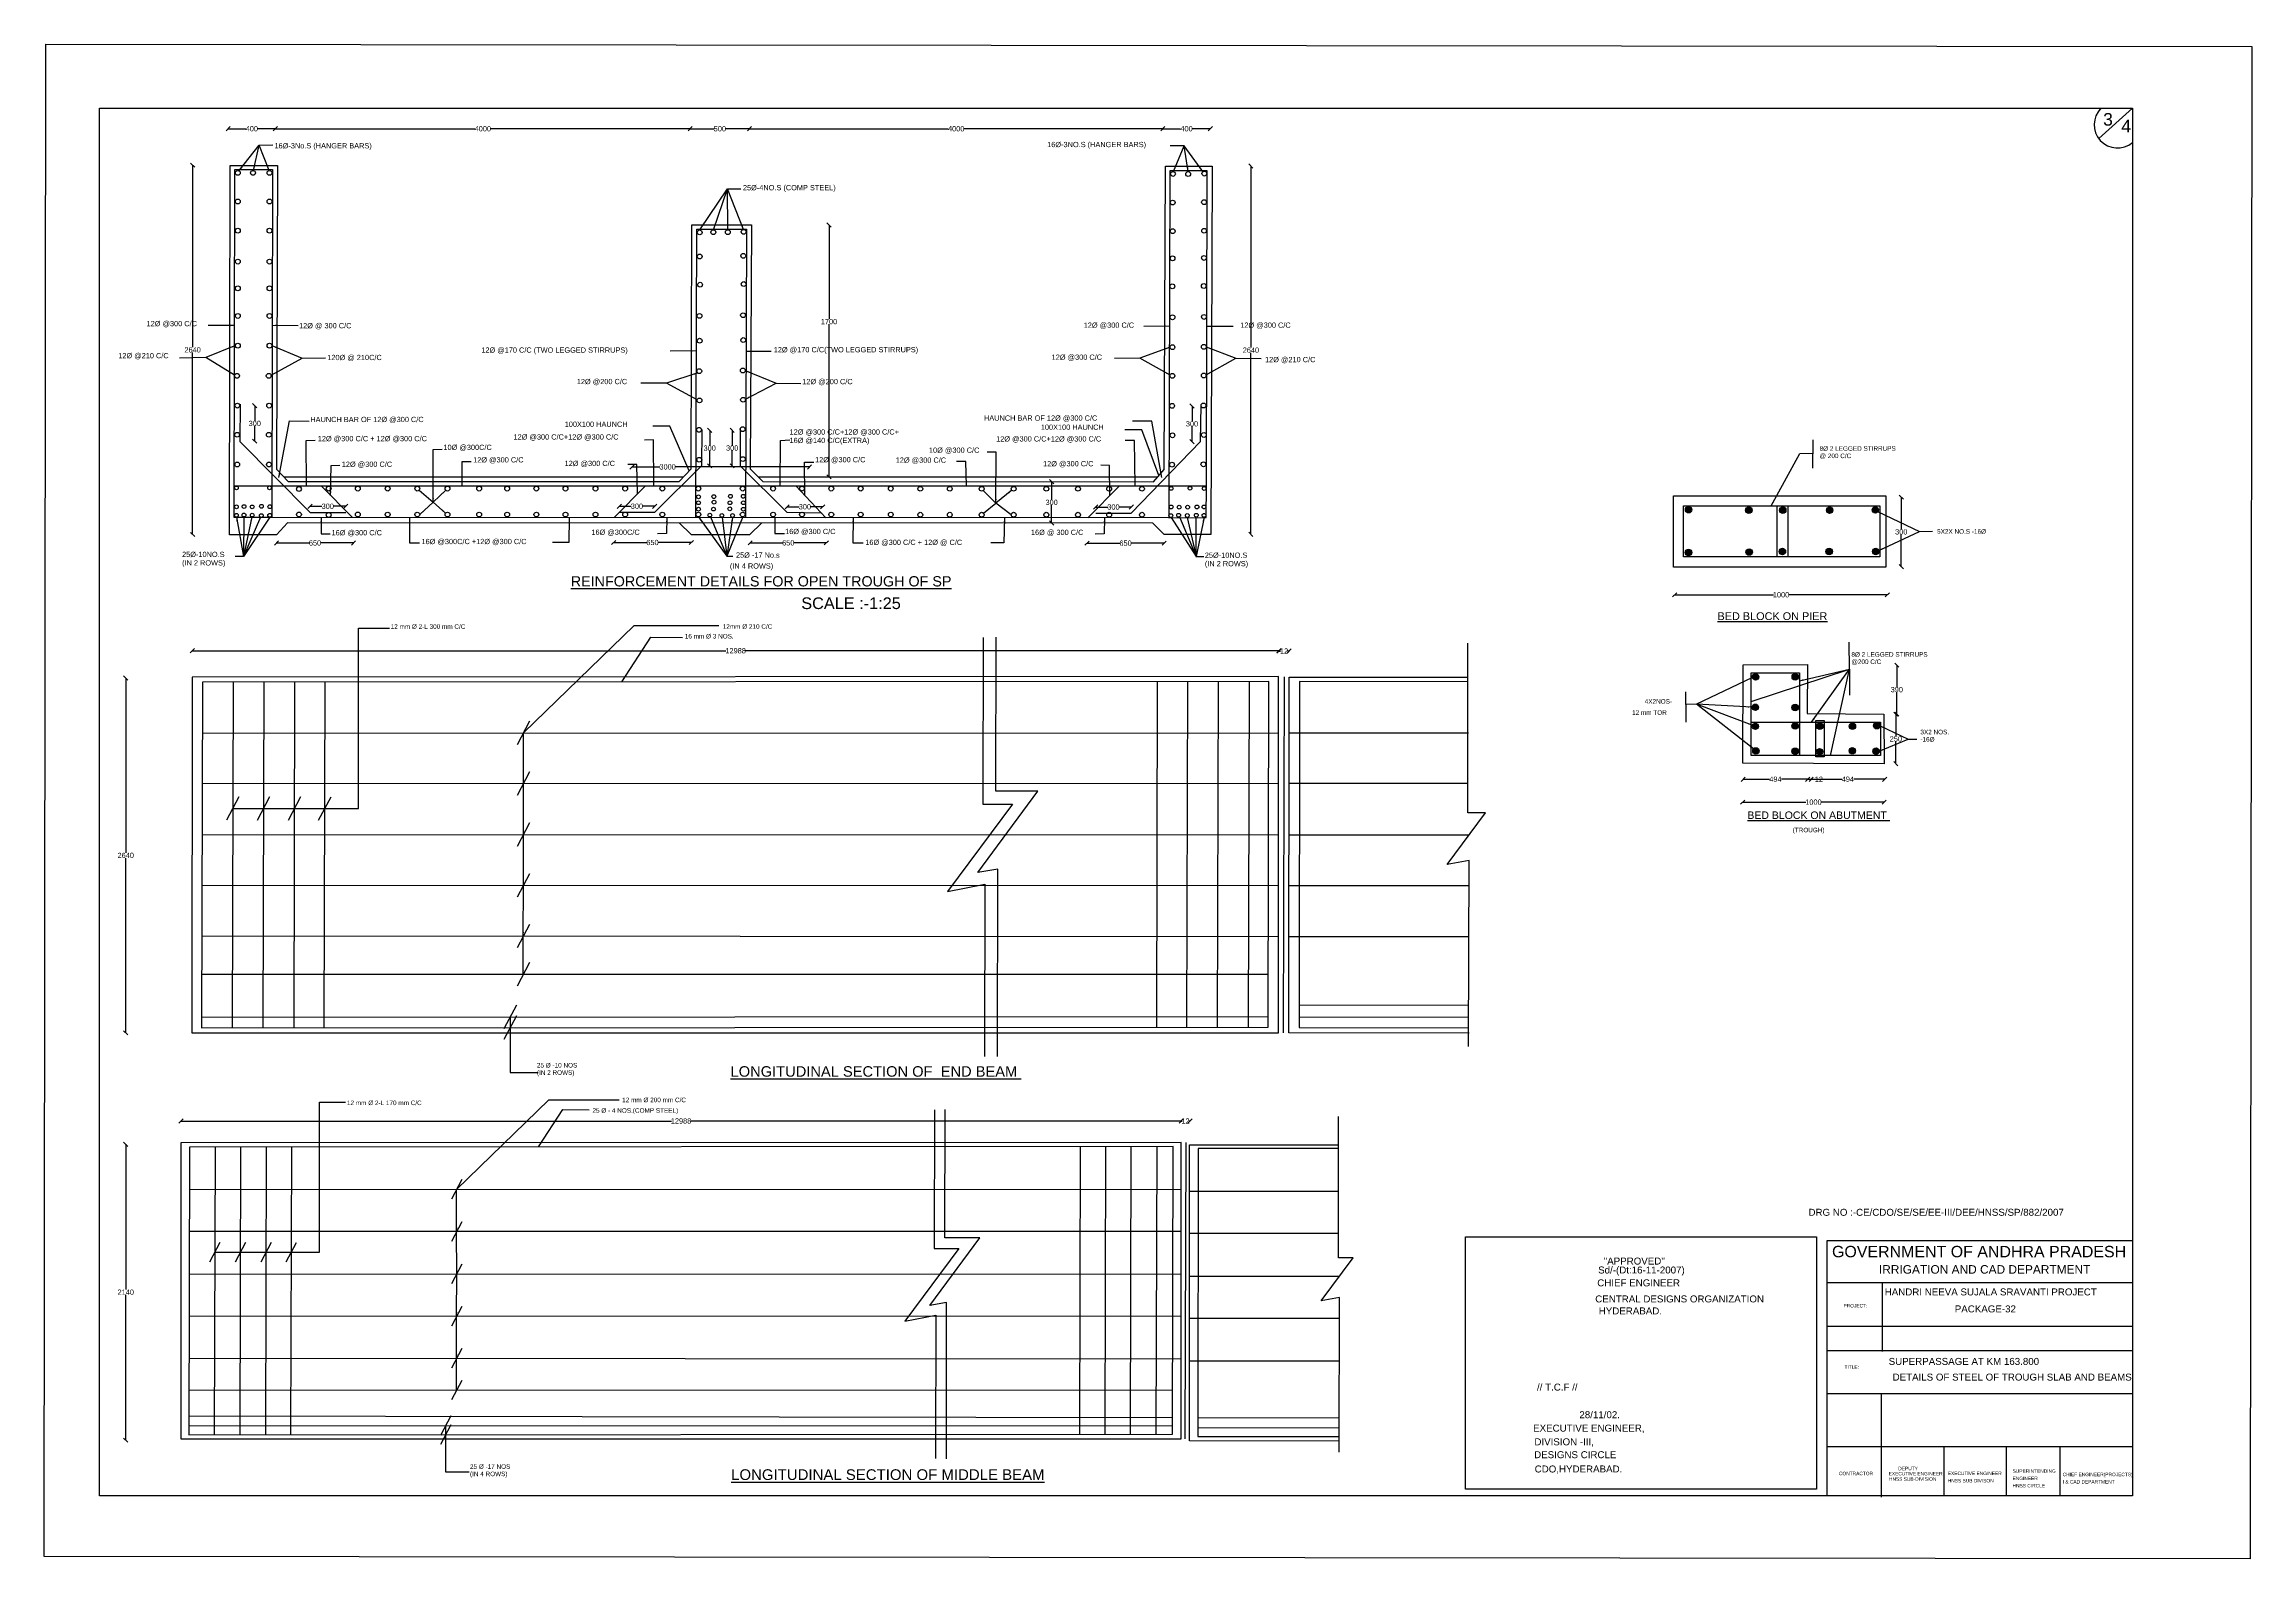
# Model space of a CAD drawing. Header units: metres. Extents: x 4998 to 109809, y -48749 to 23178.
import ezdxf

# ---------------------------------------------------------------- set-up
doc = ezdxf.new("R2010")
doc.units = ezdxf.units.M
doc.header["$MEASUREMENT"] = 0
doc.layers.add('TEXT', color=255, linetype='Continuous')
doc.styles.get("Standard").update_dxf_attribs({"font": 'arial.ttf'})
doc.dimstyles.get("Standard").update_dxf_attribs({"dimtxt": 250, "dimasz": 200, "dimexe": 0.18, "dimexo": 0.0625, "dimgap": 0.09, "dimtad": 0, "dimtih": 1, "dimtoh": 1, "dimdec": 0, "dimzin": 0, "dimdsep": 46, "dimtxsty": 'Standard', "dimblk": 'OBLIQUE', "dimcen": 0, "dimse1": 1, "dimse2": 1, "dimadec": 0, "dimazin": 0, "dimtfac": 1, "dimtdec": 0, "dimtofl": 0, "dimtmove": 0, "dimatfit": 3, "dimfxl": 1, "dimtolj": 1, "dimtzin": 0, "dimarcsym": 0})
picture_1 = doc.add_image_def('image1.jpg', size_in_pixel=(4820, 3305))

# ---------------------------------------------------------------- blocks, each defined once
blk = doc.blocks.new('_Oblique')
at = {"color": 0, "linetype": 'ByBlock', "lineweight": -2}
blk.add_line((-0.5, -0.5), (0.5, 0.5), dxfattribs=at)
blk = doc.blocks.new('*D5')
at = {"layer": 'Defpoints', "color": 0, "transparency": 16777216}
for p in [(12069, 17429), (12047, -109), (12069, -109)]:
    blk.add_point(p, dxfattribs=at)
at = {"layer": 'TEXT', "color": 0, "lineweight": -2, "transparency": 16777216}
for p, q in [((12047, 17429), (12047, 8788)), ((12047, -109), (12047, 8532))]:
    blk.add_line(p, q, dxfattribs=at)
at = {"layer": 'TEXT', "color": 0, "lineweight": -2, "transparency": 16777216, "xscale": 200, "yscale": 200, "zscale": 200}
for p, rotation in [((12047, 17429), 90), ((12047, -109), 270)]:
    blk.add_blockref('_Oblique', p, dxfattribs=dict(at, rotation=rotation))
at = {"layer": 'TEXT', "color": 0, "transparency": 16777216, "insert": (12047, 8660), "char_height": 250, "attachment_point": 5}
blk.add_mtext('\\A1;2640', dxfattribs=at)
blk = doc.blocks.new('*D6')
at = {"layer": 'Defpoints', "color": 0, "transparency": 16777216}
for p in [(14997, 6010), (15002, 6010), (15002, 4323)]:
    blk.add_point(p, dxfattribs=at)
at = {"layer": 'TEXT', "color": 0, "lineweight": -2, "transparency": 16777216}
for p, q in [((14997, 6010), (14997, 5294)), ((14997, 4323), (14997, 5039))]:
    blk.add_line(p, q, dxfattribs=at)
at = {"layer": 'TEXT', "color": 0, "lineweight": -2, "transparency": 16777216, "xscale": 200, "yscale": 200, "zscale": 200}
for p, rotation in [((14997, 6010), 90), ((14997, 4323), 270)]:
    blk.add_blockref('_Oblique', p, dxfattribs=dict(at, rotation=rotation))
at = {"layer": 'TEXT', "color": 0, "transparency": 16777216, "insert": (14997, 5167), "char_height": 250, "attachment_point": 5}
blk.add_mtext('\\A1;300', dxfattribs=at)
blk = doc.blocks.new('*D7')
at = {"layer": 'Defpoints', "color": 0, "transparency": 16777216}
for p in [(17615, 1224), (19309, 1234), (19309, 1224)]:
    blk.add_point(p, dxfattribs=at)
at = {"layer": 'TEXT', "color": 0, "lineweight": -2, "transparency": 16777216}
for p, q in [((17615, 1234), (18186, 1234)), ((19309, 1234), (18738, 1234))]:
    blk.add_line(p, q, dxfattribs=at)
at = {"layer": 'TEXT', "color": 0, "lineweight": -2, "transparency": 16777216, "xscale": 200, "yscale": 200, "zscale": 200, "rotation": 180}
blk.add_blockref('_Oblique', (17615, 1234), dxfattribs=at)
at = {"layer": 'TEXT', "color": 0, "lineweight": -2, "transparency": 16777216, "xscale": 200, "yscale": 200, "zscale": 200}
blk.add_blockref('_Oblique', (19309, 1234), dxfattribs=at)
at = {"layer": 'TEXT', "color": 0, "transparency": 16777216, "insert": (18462, 1234), "char_height": 250, "attachment_point": 5}
blk.add_mtext('\\A1;300', dxfattribs=at)
blk = doc.blocks.new('*D8')
at = {"layer": 'Defpoints', "color": 0, "transparency": 16777216}
for p in [(16031, -508), (19682, -508), (19682, -508)]:
    blk.add_point(p, dxfattribs=at)
at = {"layer": 'TEXT', "color": 0, "lineweight": -2, "transparency": 16777216}
for p, q in [((16031, -508), (17580, -508)), ((19682, -508), (18133, -508))]:
    blk.add_line(p, q, dxfattribs=at)
at = {"layer": 'TEXT', "color": 0, "lineweight": -2, "transparency": 16777216, "xscale": 200, "yscale": 200, "zscale": 200, "rotation": 180}
blk.add_blockref('_Oblique', (16031, -508), dxfattribs=at)
at = {"layer": 'TEXT', "color": 0, "lineweight": -2, "transparency": 16777216, "xscale": 200, "yscale": 200, "zscale": 200}
blk.add_blockref('_Oblique', (19682, -508), dxfattribs=at)
at = {"layer": 'TEXT', "color": 0, "transparency": 16777216, "insert": (17857, -508), "char_height": 250, "attachment_point": 5}
blk.add_mtext('\\A1;650', dxfattribs=at)
blk = doc.blocks.new('*D9')
at = {"layer": 'Defpoints', "color": 0, "transparency": 16777216}
for p in [(32032, -497), (35725, -487), (35725, -497)]:
    blk.add_point(p, dxfattribs=at)
at = {"layer": 'TEXT', "color": 0, "lineweight": -2, "transparency": 16777216}
for p, q in [((32032, -487), (33602, -487)), ((35725, -487), (34155, -487))]:
    blk.add_line(p, q, dxfattribs=at)
at = {"layer": 'TEXT', "color": 0, "lineweight": -2, "transparency": 16777216, "xscale": 200, "yscale": 200, "zscale": 200, "rotation": 180}
blk.add_blockref('_Oblique', (32032, -487), dxfattribs=at)
at = {"layer": 'TEXT', "color": 0, "lineweight": -2, "transparency": 16777216, "xscale": 200, "yscale": 200, "zscale": 200}
blk.add_blockref('_Oblique', (35725, -487), dxfattribs=at)
at = {"layer": 'TEXT', "color": 0, "transparency": 16777216, "insert": (33878, -487), "char_height": 250, "attachment_point": 5}
blk.add_mtext('\\A1;650', dxfattribs=at)
blk = doc.blocks.new('*D10')
at = {"layer": 'Defpoints', "color": 0, "transparency": 16777216}
for p in [(32300, 1244), (33978, 1244), (33978, 1235)]:
    blk.add_point(p, dxfattribs=at)
at = {"layer": 'TEXT', "color": 0, "lineweight": -2, "transparency": 16777216}
for p, q in [((32300, 1235), (32863, 1235)), ((33978, 1235), (33415, 1235))]:
    blk.add_line(p, q, dxfattribs=at)
at = {"layer": 'TEXT', "color": 0, "lineweight": -2, "transparency": 16777216, "xscale": 200, "yscale": 200, "zscale": 200, "rotation": 180}
blk.add_blockref('_Oblique', (32300, 1235), dxfattribs=at)
at = {"layer": 'TEXT', "color": 0, "lineweight": -2, "transparency": 16777216, "xscale": 200, "yscale": 200, "zscale": 200}
blk.add_blockref('_Oblique', (33978, 1235), dxfattribs=at)
at = {"layer": 'TEXT', "color": 0, "transparency": 16777216, "insert": (33139, 1235), "char_height": 250, "attachment_point": 5}
blk.add_mtext('\\A1;300', dxfattribs=at)
blk = doc.blocks.new('*D11')
at = {"layer": 'Defpoints', "color": 0, "transparency": 16777216}
for p in [(38517, -498), (42136, -498), (42136, -504)]:
    blk.add_point(p, dxfattribs=at)
at = {"layer": 'TEXT', "color": 0, "lineweight": -2, "transparency": 16777216}
for p, q in [((38517, -504), (40050, -504)), ((42136, -504), (40603, -504))]:
    blk.add_line(p, q, dxfattribs=at)
at = {"layer": 'TEXT', "color": 0, "lineweight": -2, "transparency": 16777216, "xscale": 200, "yscale": 200, "zscale": 200, "rotation": 180}
blk.add_blockref('_Oblique', (38517, -504), dxfattribs=at)
at = {"layer": 'TEXT', "color": 0, "lineweight": -2, "transparency": 16777216, "xscale": 200, "yscale": 200, "zscale": 200}
blk.add_blockref('_Oblique', (42136, -504), dxfattribs=at)
at = {"layer": 'TEXT', "color": 0, "transparency": 16777216, "insert": (40326, -504), "char_height": 250, "attachment_point": 5}
blk.add_mtext('\\A1;650', dxfattribs=at)
blk = doc.blocks.new('*D12')
at = {"layer": 'Defpoints', "color": 0, "transparency": 16777216}
for p in [(40270, 1242), (41956, 1242), (41956, 1209)]:
    blk.add_point(p, dxfattribs=at)
at = {"layer": 'TEXT', "color": 0, "lineweight": -2, "transparency": 16777216}
for p, q in [((40270, 1209), (40837, 1209)), ((41956, 1209), (41389, 1209))]:
    blk.add_line(p, q, dxfattribs=at)
at = {"layer": 'TEXT', "color": 0, "lineweight": -2, "transparency": 16777216, "xscale": 200, "yscale": 200, "zscale": 200, "rotation": 180}
blk.add_blockref('_Oblique', (40270, 1209), dxfattribs=at)
at = {"layer": 'TEXT', "color": 0, "lineweight": -2, "transparency": 16777216, "xscale": 200, "yscale": 200, "zscale": 200}
blk.add_blockref('_Oblique', (41956, 1209), dxfattribs=at)
at = {"layer": 'TEXT', "color": 0, "transparency": 16777216, "insert": (41113, 1209), "char_height": 250, "attachment_point": 5}
blk.add_mtext('\\A1;300', dxfattribs=at)
blk = doc.blocks.new('*D13')
at = {"layer": 'Defpoints', "color": 0, "transparency": 16777216}
for p in [(32905, 3102), (41333, 3105), (41333, 3102)]:
    blk.add_point(p, dxfattribs=at)
at = {"layer": 'TEXT', "color": 0, "lineweight": -2, "transparency": 16777216}
for p, q in [((32905, 3102), (34224, 3102)), ((41333, 3102), (34970, 3102))]:
    blk.add_line(p, q, dxfattribs=at)
at = {"layer": 'TEXT', "color": 0, "lineweight": -2, "transparency": 16777216, "xscale": 200, "yscale": 200, "zscale": 200, "rotation": 180}
blk.add_blockref('_Oblique', (32905, 3102), dxfattribs=at)
at = {"layer": 'TEXT', "color": 0, "lineweight": -2, "transparency": 16777216, "xscale": 200, "yscale": 200, "zscale": 200}
blk.add_blockref('_Oblique', (41333, 3102), dxfattribs=at)
at = {"layer": 'TEXT', "color": 0, "transparency": 16777216, "insert": (34597, 3102), "char_height": 250, "attachment_point": 5}
blk.add_mtext('\\A1;3000', dxfattribs=at)
blk = doc.blocks.new('*D14')
at = {"layer": 'Defpoints', "color": 0, "transparency": 16777216}
for p in [(36572, 4835), (36594, 4835), (36572, 3154)]:
    blk.add_point(p, dxfattribs=at)
at = {"layer": 'TEXT', "color": 0, "lineweight": -2, "transparency": 16777216}
for p, q in [((36594, 4835), (36594, 4122)), ((36594, 3154), (36594, 3867))]:
    blk.add_line(p, q, dxfattribs=at)
at = {"layer": 'TEXT', "color": 0, "lineweight": -2, "transparency": 16777216, "xscale": 200, "yscale": 200, "zscale": 200}
for p, rotation in [((36594, 4835), 90), ((36594, 3154), 270)]:
    blk.add_blockref('_Oblique', p, dxfattribs=dict(at, rotation=rotation))
at = {"layer": 'TEXT', "color": 0, "transparency": 16777216, "insert": (36594, 3995), "char_height": 250, "attachment_point": 5}
blk.add_mtext('\\A1;300', dxfattribs=at)
blk = doc.blocks.new('*D15')
at = {"layer": 'Defpoints', "color": 0, "transparency": 16777216}
for p in [(37679, 4844), (37663, 3154), (37679, 3154)]:
    blk.add_point(p, dxfattribs=at)
at = {"layer": 'TEXT', "color": 0, "lineweight": -2, "transparency": 16777216}
for p, q in [((37663, 4844), (37663, 4127)), ((37663, 3154), (37663, 3871))]:
    blk.add_line(p, q, dxfattribs=at)
at = {"layer": 'TEXT', "color": 0, "lineweight": -2, "transparency": 16777216, "xscale": 200, "yscale": 200, "zscale": 200}
for p, rotation in [((37663, 4844), 90), ((37663, 3154), 270)]:
    blk.add_blockref('_Oblique', p, dxfattribs=dict(at, rotation=rotation))
at = {"layer": 'TEXT', "color": 0, "transparency": 16777216, "insert": (37663, 3999), "char_height": 250, "attachment_point": 5}
blk.add_mtext('\\A1;300', dxfattribs=at)
blk = doc.blocks.new('*D16')
at = {"layer": 'Defpoints', "color": 0, "transparency": 16777216}
for p in [(52828, 2401), (52829, 2401), (52828, 440)]:
    blk.add_point(p, dxfattribs=at)
at = {"layer": 'TEXT', "color": 0, "lineweight": -2, "transparency": 16777216}
for p, q in [((52828, 2401), (52828, 1548)), ((52828, 440), (52828, 1293))]:
    blk.add_line(p, q, dxfattribs=at)
at = {"layer": 'TEXT', "color": 0, "lineweight": -2, "transparency": 16777216, "xscale": 200, "yscale": 200, "zscale": 200}
for p, rotation in [((52828, 2401), 90), ((52828, 440), 270)]:
    blk.add_blockref('_Oblique', p, dxfattribs=dict(at, rotation=rotation))
at = {"layer": 'TEXT', "color": 0, "transparency": 16777216, "insert": (52828, 1420), "char_height": 250, "attachment_point": 5}
blk.add_mtext('\\A1;300', dxfattribs=at)
blk = doc.blocks.new('*D17')
at = {"layer": 'Defpoints', "color": 0, "transparency": 16777216}
for p in [(54921, 1202), (56608, 1202), (56608, 1199)]:
    blk.add_point(p, dxfattribs=at)
at = {"layer": 'TEXT', "color": 0, "lineweight": -2, "transparency": 16777216}
for p, q in [((54921, 1199), (55489, 1199)), ((56608, 1199), (56040, 1199))]:
    blk.add_line(p, q, dxfattribs=at)
at = {"layer": 'TEXT', "color": 0, "lineweight": -2, "transparency": 16777216, "xscale": 200, "yscale": 200, "zscale": 200, "rotation": 180}
blk.add_blockref('_Oblique', (54921, 1199), dxfattribs=at)
at = {"layer": 'TEXT', "color": 0, "lineweight": -2, "transparency": 16777216, "xscale": 200, "yscale": 200, "zscale": 200}
blk.add_blockref('_Oblique', (56608, 1199), dxfattribs=at)
at = {"layer": 'TEXT', "color": 0, "transparency": 16777216, "insert": (55764, 1199), "char_height": 250, "attachment_point": 5}
blk.add_mtext('\\A1;300', dxfattribs=at)
blk = doc.blocks.new('*D18')
at = {"layer": 'Defpoints', "color": 0, "transparency": 16777216}
for p in [(54506, -502), (58169, -502), (58169, -517)]:
    blk.add_point(p, dxfattribs=at)
at = {"layer": 'TEXT', "color": 0, "lineweight": -2, "transparency": 16777216}
for p, q in [((54506, -517), (56061, -517)), ((58169, -517), (56614, -517))]:
    blk.add_line(p, q, dxfattribs=at)
at = {"layer": 'TEXT', "color": 0, "lineweight": -2, "transparency": 16777216, "xscale": 200, "yscale": 200, "zscale": 200, "rotation": 180}
blk.add_blockref('_Oblique', (54506, -517), dxfattribs=at)
at = {"layer": 'TEXT', "color": 0, "lineweight": -2, "transparency": 16777216, "xscale": 200, "yscale": 200, "zscale": 200}
blk.add_blockref('_Oblique', (58169, -517), dxfattribs=at)
at = {"layer": 'TEXT', "color": 0, "transparency": 16777216, "insert": (56338, -517), "char_height": 250, "attachment_point": 5}
blk.add_mtext('\\A1;650', dxfattribs=at)
blk = doc.blocks.new('*D19')
at = {"layer": 'Defpoints', "color": 0, "transparency": 16777216}
for p in [(59458, 5994), (59493, 5994), (59458, 4303)]:
    blk.add_point(p, dxfattribs=at)
at = {"layer": 'TEXT', "color": 0, "lineweight": -2, "transparency": 16777216}
for p, q in [((59493, 5994), (59493, 5276)), ((59493, 4303), (59493, 5020))]:
    blk.add_line(p, q, dxfattribs=at)
at = {"layer": 'TEXT', "color": 0, "lineweight": -2, "transparency": 16777216, "xscale": 200, "yscale": 200, "zscale": 200}
for p, rotation in [((59493, 5994), 90), ((59493, 4303), 270)]:
    blk.add_blockref('_Oblique', p, dxfattribs=dict(at, rotation=rotation))
at = {"layer": 'TEXT', "color": 0, "transparency": 16777216, "insert": (59493, 5148), "char_height": 250, "attachment_point": 5}
blk.add_mtext('\\A1;300', dxfattribs=at)
blk = doc.blocks.new('*D20')
at = {"layer": 'Defpoints', "color": 0, "transparency": 16777216}
for p in [(62229, 17387), (62288, 17387), (62229, -95)]:
    blk.add_point(p, dxfattribs=at)
at = {"layer": 'TEXT', "color": 0, "lineweight": -2, "transparency": 16777216}
for p, q in [((62288, 17387), (62288, 8774)), ((62288, -95), (62288, 8518))]:
    blk.add_line(p, q, dxfattribs=at)
at = {"layer": 'TEXT', "color": 0, "lineweight": -2, "transparency": 16777216, "xscale": 200, "yscale": 200, "zscale": 200}
for p, rotation in [((62288, 17387), 90), ((62288, -95), 270)]:
    blk.add_blockref('_Oblique', p, dxfattribs=dict(at, rotation=rotation))
at = {"layer": 'TEXT', "color": 0, "transparency": 16777216, "insert": (62288, 8646), "char_height": 250, "attachment_point": 5}
blk.add_mtext('\\A1;2640', dxfattribs=at)
blk = doc.blocks.new('*D21')
at = {"layer": 'Defpoints', "color": 0, "transparency": 16777216}
for p in [(58107, 19176), (58107, 19160), (60358, 19176)]:
    blk.add_point(p, dxfattribs=at)
at = {"layer": 'TEXT', "color": 0, "lineweight": -2, "transparency": 16777216}
for p, q in [((58107, 19160), (58952, 19160)), ((60358, 19160), (59513, 19160))]:
    blk.add_line(p, q, dxfattribs=at)
at = {"layer": 'TEXT', "color": 0, "lineweight": -2, "transparency": 16777216, "xscale": 200, "yscale": 200, "zscale": 200, "rotation": 180}
blk.add_blockref('_Oblique', (58107, 19160), dxfattribs=at)
at = {"layer": 'TEXT', "color": 0, "lineweight": -2, "transparency": 16777216, "xscale": 200, "yscale": 200, "zscale": 200}
blk.add_blockref('_Oblique', (60358, 19160), dxfattribs=at)
at = {"layer": 'TEXT', "color": 0, "transparency": 16777216, "insert": (59233, 19160), "char_height": 250, "attachment_point": 5}
blk.add_mtext('\\A1;400', dxfattribs=at)
blk = doc.blocks.new('*D22')
at = {"layer": 'Defpoints', "color": 0, "transparency": 16777216}
for p in [(38487, 19160), (38487, 19160), (58107, 19160)]:
    blk.add_point(p, dxfattribs=at)
at = {"layer": 'TEXT', "color": 0, "lineweight": -2, "transparency": 16777216}
for p, q in [((38487, 19160), (47919, 19160)), ((58107, 19160), (48675, 19160))]:
    blk.add_line(p, q, dxfattribs=at)
at = {"layer": 'TEXT', "color": 0, "lineweight": -2, "transparency": 16777216, "xscale": 200, "yscale": 200, "zscale": 200, "rotation": 180}
blk.add_blockref('_Oblique', (38487, 19160), dxfattribs=at)
at = {"layer": 'TEXT', "color": 0, "lineweight": -2, "transparency": 16777216, "xscale": 200, "yscale": 200, "zscale": 200}
blk.add_blockref('_Oblique', (58107, 19160), dxfattribs=at)
at = {"layer": 'TEXT', "color": 0, "transparency": 16777216, "insert": (48297, 19160), "char_height": 250, "attachment_point": 5}
blk.add_mtext('\\A1;4000', dxfattribs=at)
blk = doc.blocks.new('*D23')
at = {"layer": 'Defpoints', "color": 0, "transparency": 16777216}
for p in [(35670, 19160), (35670, 19160), (38487, 19160)]:
    blk.add_point(p, dxfattribs=at)
at = {"layer": 'TEXT', "color": 0, "lineweight": -2, "transparency": 16777216}
for p, q in [((35670, 19160), (36802, 19160)), ((38487, 19160), (37354, 19160))]:
    blk.add_line(p, q, dxfattribs=at)
at = {"layer": 'TEXT', "color": 0, "lineweight": -2, "transparency": 16777216, "xscale": 200, "yscale": 200, "zscale": 200, "rotation": 180}
blk.add_blockref('_Oblique', (35670, 19160), dxfattribs=at)
at = {"layer": 'TEXT', "color": 0, "lineweight": -2, "transparency": 16777216, "xscale": 200, "yscale": 200, "zscale": 200}
blk.add_blockref('_Oblique', (38487, 19160), dxfattribs=at)
at = {"layer": 'TEXT', "color": 0, "transparency": 16777216, "insert": (37078, 19160), "char_height": 250, "attachment_point": 5}
blk.add_mtext('\\A1;500', dxfattribs=at)
blk = doc.blocks.new('*D24')
at = {"layer": 'Defpoints', "color": 0, "transparency": 16777216}
for p in [(15978, 19160), (15978, 19160), (35670, 19160)]:
    blk.add_point(p, dxfattribs=at)
at = {"layer": 'TEXT', "color": 0, "lineweight": -2, "transparency": 16777216}
for p, q in [((15978, 19160), (25446, 19160)), ((35670, 19160), (26202, 19160))]:
    blk.add_line(p, q, dxfattribs=at)
at = {"layer": 'TEXT', "color": 0, "lineweight": -2, "transparency": 16777216, "xscale": 200, "yscale": 200, "zscale": 200, "rotation": 180}
blk.add_blockref('_Oblique', (15978, 19160), dxfattribs=at)
at = {"layer": 'TEXT', "color": 0, "lineweight": -2, "transparency": 16777216, "xscale": 200, "yscale": 200, "zscale": 200}
blk.add_blockref('_Oblique', (35670, 19160), dxfattribs=at)
at = {"layer": 'TEXT', "color": 0, "transparency": 16777216, "insert": (25824, 19160), "char_height": 250, "attachment_point": 5}
blk.add_mtext('\\A1;4000', dxfattribs=at)
blk = doc.blocks.new('*D25')
at = {"layer": 'Defpoints', "color": 0, "transparency": 16777216}
for p in [(13734, 19160), (13734, 19160), (15978, 19160)]:
    blk.add_point(p, dxfattribs=at)
at = {"layer": 'TEXT', "color": 0, "lineweight": -2, "transparency": 16777216}
for p, q in [((13734, 19160), (14575, 19160)), ((15978, 19160), (15137, 19160))]:
    blk.add_line(p, q, dxfattribs=at)
at = {"layer": 'TEXT', "color": 0, "lineweight": -2, "transparency": 16777216, "xscale": 200, "yscale": 200, "zscale": 200, "rotation": 180}
blk.add_blockref('_Oblique', (13734, 19160), dxfattribs=at)
at = {"layer": 'TEXT', "color": 0, "lineweight": -2, "transparency": 16777216, "xscale": 200, "yscale": 200, "zscale": 200}
blk.add_blockref('_Oblique', (15978, 19160), dxfattribs=at)
at = {"layer": 'TEXT', "color": 0, "transparency": 16777216, "insert": (14856, 19160), "char_height": 250, "attachment_point": 5}
blk.add_mtext('\\A1;400', dxfattribs=at)
blk = doc.blocks.new('*D26')
at = {"layer": 'Defpoints', "color": 0, "transparency": 16777216}
for p in [(42290, 14587), (42260, 2630), (42289, 2630)]:
    blk.add_point(p, dxfattribs=at)
at = {"layer": 'TEXT', "color": 0, "lineweight": -2, "transparency": 16777216}
for p, q in [((42260, 14587), (42260, 10129)), ((42260, 2630), (42260, 9874))]:
    blk.add_line(p, q, dxfattribs=at)
at = {"layer": 'TEXT', "color": 0, "lineweight": -2, "transparency": 16777216, "xscale": 200, "yscale": 200, "zscale": 200}
for p, rotation in [((42260, 14587), 90), ((42260, 2630), 270)]:
    blk.add_blockref('_Oblique', p, dxfattribs=dict(at, rotation=rotation))
at = {"layer": 'TEXT', "color": 0, "transparency": 16777216, "insert": (42260, 10002), "char_height": 250, "attachment_point": 5}
blk.add_mtext('\\A1;1700', dxfattribs=at)
blk = doc.blocks.new('*D27')
at = {"layer": 'Defpoints', "color": 0, "transparency": 16777216}
for p in [(12034, -5640), (63618, -5627), (63618, -5640)]:
    blk.add_point(p, dxfattribs=at)
at = {"layer": 'TEXT', "color": 0, "lineweight": -2, "transparency": 16777216}
for p, q in [((12034, -5627), (37367, -5627)), ((63618, -5627), (38285, -5627))]:
    blk.add_line(p, q, dxfattribs=at)
at = {"layer": 'TEXT', "color": 0, "lineweight": -2, "transparency": 16777216, "xscale": 200, "yscale": 200, "zscale": 200, "rotation": 180}
blk.add_blockref('_Oblique', (12034, -5627), dxfattribs=at)
at = {"layer": 'TEXT', "color": 0, "lineweight": -2, "transparency": 16777216, "xscale": 200, "yscale": 200, "zscale": 200}
blk.add_blockref('_Oblique', (63618, -5627), dxfattribs=at)
at = {"layer": 'TEXT', "color": 0, "transparency": 16777216, "insert": (37826, -5627), "char_height": 250, "attachment_point": 5}
blk.add_mtext('\\A1;12988', dxfattribs=at)
blk = doc.blocks.new('*D28')
at = {"layer": 'Defpoints', "color": 0, "transparency": 16777216}
for p in [(63618, -5640), (64107, -5640), (64107, -5640)]:
    blk.add_point(p, dxfattribs=at)
at = {"layer": 'TEXT', "color": 0, "lineweight": -2, "transparency": 16777216}
for p, q in [((63618, -5640), (63697, -5640)), ((64107, -5640), (64029, -5640))]:
    blk.add_line(p, q, dxfattribs=at)
at = {"layer": 'TEXT', "color": 0, "lineweight": -2, "transparency": 16777216, "xscale": 200, "yscale": 200, "zscale": 200, "rotation": 180}
blk.add_blockref('_Oblique', (63618, -5640), dxfattribs=at)
at = {"layer": 'TEXT', "color": 0, "lineweight": -2, "transparency": 16777216, "xscale": 200, "yscale": 200, "zscale": 200}
blk.add_blockref('_Oblique', (64107, -5640), dxfattribs=at)
at = {"layer": 'TEXT', "color": 0, "transparency": 16777216, "insert": (63863, -5640), "char_height": 250, "attachment_point": 5}
blk.add_mtext('\\A1;12', dxfattribs=at)
blk = doc.blocks.new('*D29')
at = {"layer": 'Defpoints', "color": 0, "transparency": 16777216}
for p in [(8916, -6923), (8871, -23769), (8916, -23769)]:
    blk.add_point(p, dxfattribs=at)
at = {"layer": 'TEXT', "color": 0, "lineweight": -2, "transparency": 16777216}
for p, q in [((8871, -6923), (8871, -15218)), ((8871, -23769), (8871, -15474))]:
    blk.add_line(p, q, dxfattribs=at)
at = {"layer": 'TEXT', "color": 0, "lineweight": -2, "transparency": 16777216, "xscale": 200, "yscale": 200, "zscale": 200}
for p, rotation in [((8871, -6923), 90), ((8871, -23769), 270)]:
    blk.add_blockref('_Oblique', p, dxfattribs=dict(at, rotation=rotation))
at = {"layer": 'TEXT', "color": 0, "transparency": 16777216, "insert": (8871, -15346), "char_height": 250, "attachment_point": 5}
blk.add_mtext('\\A1;2640', dxfattribs=at)
blk = doc.blocks.new('*D30')
at = {"layer": 'Defpoints', "color": 0, "transparency": 16777216}
for p in [(11492, -27984), (58976, -27958), (58976, -27984)]:
    blk.add_point(p, dxfattribs=at)
at = {"layer": 'TEXT', "color": 0, "lineweight": -2, "transparency": 16777216}
for p, q in [((11492, -27958), (34775, -27958)), ((58976, -27958), (35693, -27958))]:
    blk.add_line(p, q, dxfattribs=at)
at = {"layer": 'TEXT', "color": 0, "lineweight": -2, "transparency": 16777216, "xscale": 200, "yscale": 200, "zscale": 200, "rotation": 180}
blk.add_blockref('_Oblique', (11492, -27958), dxfattribs=at)
at = {"layer": 'TEXT', "color": 0, "lineweight": -2, "transparency": 16777216, "xscale": 200, "yscale": 200, "zscale": 200}
blk.add_blockref('_Oblique', (58976, -27958), dxfattribs=at)
at = {"layer": 'TEXT', "color": 0, "transparency": 16777216, "insert": (35234, -27958), "char_height": 250, "attachment_point": 5}
blk.add_mtext('\\A1;12988', dxfattribs=at)
blk = doc.blocks.new('*D31')
at = {"layer": 'Defpoints', "color": 0, "transparency": 16777216}
for p in [(58976, -27958), (59394, -27958), (59394, -27958)]:
    blk.add_point(p, dxfattribs=at)
at = {"layer": 'TEXT', "color": 0, "lineweight": -2, "transparency": 16777216}
for p, q in [((58976, -27958), (59019, -27958)), ((59394, -27958), (59351, -27958))]:
    blk.add_line(p, q, dxfattribs=at)
at = {"layer": 'TEXT', "color": 0, "lineweight": -2, "transparency": 16777216, "xscale": 200, "yscale": 200, "zscale": 200, "rotation": 180}
blk.add_blockref('_Oblique', (58976, -27958), dxfattribs=at)
at = {"layer": 'TEXT', "color": 0, "lineweight": -2, "transparency": 16777216, "xscale": 200, "yscale": 200, "zscale": 200}
blk.add_blockref('_Oblique', (59394, -27958), dxfattribs=at)
at = {"layer": 'TEXT', "color": 0, "transparency": 16777216, "insert": (59185, -27958), "char_height": 250, "attachment_point": 5}
blk.add_mtext('\\A1;12', dxfattribs=at)
blk = doc.blocks.new('*D32')
at = {"layer": 'Defpoints', "color": 0, "transparency": 16777216}
for p in [(8879, -29064), (8872, -43110), (8879, -43110)]:
    blk.add_point(p, dxfattribs=at)
at = {"layer": 'TEXT', "color": 0, "lineweight": -2, "transparency": 16777216}
for p, q in [((8872, -29064), (8872, -35959)), ((8872, -43110), (8872, -36215))]:
    blk.add_line(p, q, dxfattribs=at)
at = {"layer": 'TEXT', "color": 0, "lineweight": -2, "transparency": 16777216, "xscale": 200, "yscale": 200, "zscale": 200}
for p, rotation in [((8872, -29064), 90), ((8872, -43110), 270)]:
    blk.add_blockref('_Oblique', p, dxfattribs=dict(at, rotation=rotation))
at = {"layer": 'TEXT', "color": 0, "transparency": 16777216, "insert": (8872, -36087), "char_height": 250, "attachment_point": 5}
blk.add_mtext('\\A1;2140', dxfattribs=at)
blk = doc.blocks.new('*D33')
at = {"layer": 'Defpoints', "color": 0, "transparency": 16777216}
for p in [(85658, -11730), (88725, -11728), (88725, -11730)]:
    blk.add_point(p, dxfattribs=at)
at = {"layer": 'TEXT', "color": 0, "lineweight": -2, "transparency": 16777216}
for p, q in [((85658, -11728), (86911, -11728)), ((88725, -11728), (87473, -11728))]:
    blk.add_line(p, q, dxfattribs=at)
at = {"layer": 'TEXT', "color": 0, "lineweight": -2, "transparency": 16777216, "xscale": 200, "yscale": 200, "zscale": 200, "rotation": 180}
blk.add_blockref('_Oblique', (85658, -11728), dxfattribs=at)
at = {"layer": 'TEXT', "color": 0, "lineweight": -2, "transparency": 16777216, "xscale": 200, "yscale": 200, "zscale": 200}
blk.add_blockref('_Oblique', (88725, -11728), dxfattribs=at)
at = {"layer": 'TEXT', "color": 0, "transparency": 16777216, "insert": (87192, -11728), "char_height": 250, "attachment_point": 5}
blk.add_mtext('\\A1;494', dxfattribs=at)
blk = doc.blocks.new('*D34')
at = {"layer": 'Defpoints', "color": 0, "transparency": 16777216}
for p in [(88725, -11728), (88887, -11728), (88887, -11730)]:
    blk.add_point(p, dxfattribs=at)
at = {"layer": 'TEXT', "color": 0, "lineweight": -2, "transparency": 16777216}
for p, q in [((88725, -11730), (88887, -11730)), ((88887, -11730), (89087, -11730))]:
    blk.add_line(p, q, dxfattribs=at)
at = {"layer": 'TEXT', "color": 0, "lineweight": -2, "transparency": 16777216, "xscale": 200, "yscale": 200, "zscale": 200, "rotation": 180}
blk.add_blockref('_Oblique', (88725, -11730), dxfattribs=at)
at = {"layer": 'TEXT', "color": 0, "lineweight": -2, "transparency": 16777216, "xscale": 200, "yscale": 200, "zscale": 200}
blk.add_blockref('_Oblique', (88887, -11730), dxfattribs=at)
at = {"layer": 'TEXT', "color": 0, "transparency": 16777216, "insert": (89253, -11730), "char_height": 250, "attachment_point": 5}
blk.add_mtext('\\A1;12', dxfattribs=at)
blk = doc.blocks.new('*D35')
at = {"layer": 'Defpoints', "color": 0, "transparency": 16777216}
for p in [(88887, -11728), (92372, -11728), (92372, -11728)]:
    blk.add_point(p, dxfattribs=at)
at = {"layer": 'TEXT', "color": 0, "lineweight": -2, "transparency": 16777216}
for p, q in [((88887, -11728), (90349, -11728)), ((92372, -11728), (90910, -11728))]:
    blk.add_line(p, q, dxfattribs=at)
at = {"layer": 'TEXT', "color": 0, "lineweight": -2, "transparency": 16777216, "xscale": 200, "yscale": 200, "zscale": 200, "rotation": 180}
blk.add_blockref('_Oblique', (88887, -11728), dxfattribs=at)
at = {"layer": 'TEXT', "color": 0, "lineweight": -2, "transparency": 16777216, "xscale": 200, "yscale": 200, "zscale": 200}
blk.add_blockref('_Oblique', (92372, -11728), dxfattribs=at)
at = {"layer": 'TEXT', "color": 0, "transparency": 16777216, "insert": (90630, -11728), "char_height": 250, "attachment_point": 5}
blk.add_mtext('\\A1;494', dxfattribs=at)
blk = doc.blocks.new('*D36')
at = {"layer": 'Defpoints', "color": 0, "transparency": 16777216}
for p in [(85636, -12788), (92355, -12788), (92355, -12816)]:
    blk.add_point(p, dxfattribs=at)
at = {"layer": 'TEXT', "color": 0, "lineweight": -2, "transparency": 16777216}
for p, q in [((85636, -12816), (88634, -12816)), ((92355, -12816), (89357, -12816))]:
    blk.add_line(p, q, dxfattribs=at)
at = {"layer": 'TEXT', "color": 0, "lineweight": -2, "transparency": 16777216, "xscale": 200, "yscale": 200, "zscale": 200, "rotation": 180}
blk.add_blockref('_Oblique', (85636, -12816), dxfattribs=at)
at = {"layer": 'TEXT', "color": 0, "lineweight": -2, "transparency": 16777216, "xscale": 200, "yscale": 200, "zscale": 200}
blk.add_blockref('_Oblique', (92355, -12816), dxfattribs=at)
at = {"layer": 'TEXT', "color": 0, "transparency": 16777216, "insert": (88996, -12816), "char_height": 250, "attachment_point": 5}
blk.add_mtext('\\A1;1000', dxfattribs=at)
blk = doc.blocks.new('*D37')
at = {"layer": 'Defpoints', "color": 0, "transparency": 16777216}
for p in [(92907, -8639), (92907, -8639), (92907, -10987)]:
    blk.add_point(p, dxfattribs=at)
at = {"layer": 'TEXT', "color": 0, "lineweight": -2, "transparency": 16777216}
for p, q in [((92907, -8639), (92907, -9686)), ((92907, -10987), (92907, -9941))]:
    blk.add_line(p, q, dxfattribs=at)
at = {"layer": 'TEXT', "color": 0, "lineweight": -2, "transparency": 16777216, "xscale": 200, "yscale": 200, "zscale": 200}
for p, rotation in [((92907, -8639), 90), ((92907, -10987), 270)]:
    blk.add_blockref('_Oblique', p, dxfattribs=dict(at, rotation=rotation))
at = {"layer": 'TEXT', "color": 0, "transparency": 16777216, "insert": (92907, -9813), "char_height": 250, "attachment_point": 5}
blk.add_mtext('\\A1;250', dxfattribs=at)
blk = doc.blocks.new('*D38')
at = {"layer": 'Defpoints', "color": 0, "transparency": 16777216}
for p in [(92907, -6310), (92953, -6310), (92907, -8639)]:
    blk.add_point(p, dxfattribs=at)
at = {"layer": 'TEXT', "color": 0, "lineweight": -2, "transparency": 16777216}
for p, q in [((92953, -6310), (92953, -7347)), ((92953, -8639), (92953, -7602))]:
    blk.add_line(p, q, dxfattribs=at)
at = {"layer": 'TEXT', "color": 0, "lineweight": -2, "transparency": 16777216, "xscale": 200, "yscale": 200, "zscale": 200}
for p, rotation in [((92953, -6310), 90), ((92953, -8639), 270)]:
    blk.add_blockref('_Oblique', p, dxfattribs=dict(at, rotation=rotation))
at = {"layer": 'TEXT', "color": 0, "transparency": 16777216, "insert": (92953, -7475), "char_height": 250, "attachment_point": 5}
blk.add_mtext('\\A1;390', dxfattribs=at)
blk = doc.blocks.new('*D39')
at = {"layer": 'Defpoints', "color": 0, "transparency": 16777216}
for p in [(82410, -2941), (92505, -2941), (92505, -2970)]:
    blk.add_point(p, dxfattribs=at)
at = {"layer": 'TEXT', "color": 0, "lineweight": -2, "transparency": 16777216}
for p, q in [((82410, -2970), (87096, -2970)), ((92505, -2970), (87818, -2970))]:
    blk.add_line(p, q, dxfattribs=at)
at = {"layer": 'TEXT', "color": 0, "lineweight": -2, "transparency": 16777216, "xscale": 200, "yscale": 200, "zscale": 200, "rotation": 180}
blk.add_blockref('_Oblique', (82410, -2970), dxfattribs=at)
at = {"layer": 'TEXT', "color": 0, "lineweight": -2, "transparency": 16777216, "xscale": 200, "yscale": 200, "zscale": 200}
blk.add_blockref('_Oblique', (92505, -2970), dxfattribs=at)
at = {"layer": 'TEXT', "color": 0, "transparency": 16777216, "insert": (87457, -2970), "char_height": 250, "attachment_point": 5}
blk.add_mtext('\\A1;1000', dxfattribs=at)
blk = doc.blocks.new('*D40')
at = {"layer": 'Defpoints', "color": 0, "transparency": 16777216}
for p in [(93164, 1668), (93174, 1668), (93174, -1635)]:
    blk.add_point(p, dxfattribs=at)
at = {"layer": 'TEXT', "color": 0, "lineweight": -2, "transparency": 16777216}
for p, q in [((93164, 1668), (93164, 145)), ((93164, -1635), (93164, -111))]:
    blk.add_line(p, q, dxfattribs=at)
at = {"layer": 'TEXT', "color": 0, "lineweight": -2, "transparency": 16777216, "xscale": 200, "yscale": 200, "zscale": 200}
for p, rotation in [((93164, 1668), 90), ((93164, -1635), 270)]:
    blk.add_blockref('_Oblique', p, dxfattribs=dict(at, rotation=rotation))
at = {"layer": 'TEXT', "color": 0, "transparency": 16777216, "insert": (93164, 17), "char_height": 250, "attachment_point": 5}
blk.add_mtext('\\A1;300', dxfattribs=at)

msp = doc.modelspace()

# ---------------------------------------------------------------- hatches: boundary and pattern name
at = {"layer": 'TEXT'}
h = msp.add_hatch(color=7, dxfattribs=at)
h.dxf.hatch_style = 1
h.paths.add_polyline_path([(83222.4, 1071.4, 1), (82915.8, 1071.4, 1)])
h = msp.add_hatch(color=7, dxfattribs=at)
h.dxf.hatch_style = 1
h.paths.add_polyline_path([(86083.6, 1047.3, 1), (85776.9, 1047.3, 1)])
h = msp.add_hatch(color=7, dxfattribs=at)
h.dxf.hatch_style = 1
h.paths.add_polyline_path([(87691.4, 1051.5, 1), (87384.8, 1051.5, 1)])
h = msp.add_hatch(color=7, dxfattribs=at)
h.dxf.hatch_style = 1
h.paths.add_polyline_path([(89918.4, 1046.9, 1), (89611.7, 1046.9, 1)])
h = msp.add_hatch(color=7, dxfattribs=at)
h.dxf.hatch_style = 1
h.paths.add_polyline_path([(91780.8, 1059.6, 1), (92087.5, 1059.6, 1)])
h = msp.add_hatch(color=7, dxfattribs=at)
h.dxf.hatch_style = 1
h.paths.add_polyline_path([(83215.8, -959, 1), (82909.2, -959, 1)])
h = msp.add_hatch(color=7, dxfattribs=at)
h.dxf.hatch_style = 1
h.paths.add_polyline_path([(86097.5, -939.9, 1), (85790.8, -939.9, 1)])
h = msp.add_hatch(color=7, dxfattribs=at)
h.dxf.hatch_style = 1
h.paths.add_polyline_path([(87673.8, -915.9, 1), (87367.1, -915.9, 1)])
h = msp.add_hatch(color=7, dxfattribs=at)
h.dxf.hatch_style = 1
h.paths.add_polyline_path([(89894.7, -915.9, 1), (89588, -915.9, 1)])
h = msp.add_hatch(color=7, dxfattribs=at)
h.dxf.hatch_style = 1
h.paths.add_polyline_path([(91796.7, -915.9, 1), (92103.4, -915.9, 1)])
h = msp.add_hatch(color=7, dxfattribs=at)
h.dxf.hatch_style = 1
h.paths.add_polyline_path([(86404.2, -6870, 1), (86097.5, -6870, 1)])
h = msp.add_hatch(color=7, dxfattribs=at)
h.dxf.hatch_style = 1
h.paths.add_polyline_path([(87977.8, -6863.4, 1), (88284.5, -6863.4, 1)])
h = msp.add_hatch(color=7, dxfattribs=at)
h.dxf.hatch_style = 1
h.paths.add_polyline_path([(86083.6, -8310.8, 1), (86390.3, -8310.8, 1)])
h = msp.add_hatch(color=7, dxfattribs=at)
h.dxf.hatch_style = 1
h.paths.add_polyline_path([(88277.3, -8324.1, 1), (87970.6, -8324.1, 1)])
h = msp.add_hatch(color=7, dxfattribs=at)
h.dxf.hatch_style = 1
h.paths.add_polyline_path([(86390.3, -9216.8, 1), (86083.6, -9216.8, 1)])
h = msp.add_hatch(color=7, dxfattribs=at)
h.dxf.hatch_style = 1
h.paths.add_polyline_path([(87977.3, -9196.8, 1), (88284, -9196.8, 1)])
h = msp.add_hatch(color=7, dxfattribs=at)
h.dxf.hatch_style = 1
h.paths.add_polyline_path([(89149.7, -9212, 1), (89456.4, -9212, 1)])
h = msp.add_hatch(color=7, dxfattribs=at)
h.dxf.hatch_style = 1
h.paths.add_polyline_path([(90693.2, -9214, 1), (90999.8, -9214, 1)])
h = msp.add_hatch(color=7, dxfattribs=at)
h.dxf.hatch_style = 1
h.paths.add_polyline_path([(92157.5, -9187.8, 1), (91850.9, -9187.8, 1)])
h = msp.add_hatch(color=7, dxfattribs=at)
h.dxf.hatch_style = 1
h.paths.add_polyline_path([(86416.8, -10385.6, 1), (86110.1, -10385.6, 1)])
h = msp.add_hatch(color=7, dxfattribs=at)
h.dxf.hatch_style = 1
h.paths.add_polyline_path([(88277.1, -10398.9, 1), (87970.4, -10398.9, 1)])
h = msp.add_hatch(color=7, dxfattribs=at)
h.dxf.hatch_style = 1
h.paths.add_polyline_path([(89137.3, -10418.9, 1), (89444, -10418.9, 1)])
h = msp.add_hatch(color=7, dxfattribs=at)
h.dxf.hatch_style = 1
h.paths.add_polyline_path([(90687.9, -10375.8, 1), (90994.6, -10375.8, 1)])
h = msp.add_hatch(color=7, dxfattribs=at)
h.dxf.hatch_style = 1
h.paths.add_polyline_path([(92120.9, -10391.5, 1), (91814.2, -10391.5, 1)])

# ---------------------------------------------------------------- linework, layer by layer
at = {"layer": 'TEXT', "color": 7}
for points in [[(7620.9, 20132), (104141.1, 20132), (104141.1, -45757.6), (7620.9, -45757.6)], [(82346.9, 1723.4), (92433.5, 1723.4), (92433.5, -1663.7), (82346.9, -1663.7)], [(82825.8, 1249.4), (92154.6, 1249.4), (92154.6, -1174.2), (82825.8, -1174.2)], [(87272.9, 1249.4), (87784.9, 1249.4), (87784.9, -1174.2), (87272.9, -1174.2)], [(86042.7, -6679.2), (88326.5, -6679.2), (88326.5, -10595.9), (86042.7, -10595.9)], [(86042.7, -9017.5), (92174.2, -9017.5), (92174.2, -10595.9), (86042.7, -10595.9)], [(89106.2, -8945.2), (89510, -8945.2), (89510, -10664.2), (89106.2, -10664.2)], [(72469.3, -33453.7), (89138, -33453.7), (89138, -45443.5), (72469.3, -45443.5)], [(104141.1, -45757.6), (89645.3, -45757.6), (89645.3, -33634.5), (104141.1, -33634.5)]]:
    msp.add_lwpolyline(points, close=True, dxfattribs=at)
for points in [[(102539.5, 18695.2), (104141.1, 20132)], [(13791.1, -118.1), (13831.6, 17423), (16074.7, 17423), (16035.6, 3003.6), (16584.1, 2408.9), (35140.3, 2404.8)], [(39115.8, 2403.9), (57658.3, 2399.7), (58177.6, 2977.6), (58228.9, 17376.5), (60456.4, 17376.5), (60381.2, -109.6), (58176.3, -109.6), (57628.1, 438.8), (16555.8, 448.7), (16029.6, -116.8), (13791.1, -118.1)], [(14052.3, 17220.1), (15844.5, 17220.1), (15809.2, 698), (14011.3, 698), (14052.3, 17220.1)], [(60160.2, 700), (60178.3, 2197.2), (60215.9, 17166.9), (58437.3, 17166.9), (58394.5, 686.1), (60160.2, 700)], [(35140.3, 2404.8), (35721.8, 3011.3), (35746.7, 14605.4), (38579.2, 14605.4), (38518, 3008.3), (39115.8, 2403.9)], [(35928.8, 692.4), (35979.8, 14399.4), (38345.6, 14399.4), (38299.3, 691.7)], [(14307.3, 6076.6), (14294, 4304.3), (17622.3, 930.7), (19314.3, 939.8)], [(54929, 903.6), (56599.5, 908.8), (59903.4, 4303), (59919.9, 6035.4)], [(32312.4, 949.4), (33985.5, 950.3), (36225.6, 3176.6), (36234.7, 4884.4)], [(38040.9, 4921.5), (38040.9, 3148.6), (40261.1, 950.2), (41899.7, 919.7)], [(88961, 4396.3), (88953.8, 3044)], [(14015, 2209.3), (60178.3, 2197.2)], [(16379.2, 2631), (35356.2, 2630)], [(18148.5, 2208.2), (19637.9, 696.9)], [(32060.1, 693.5), (33549.9, 2204.2)], [(38892.4, 2629.8), (57864.1, 2628.7)], [(42109.8, 690.6), (40681.3, 2202.3)], [(54541.8, 687.2), (56046.2, 2198.3)], [(58394.5, 686.1), (15809.2, 698)], [(35151.7, 444.2), (35715.8, -111), (38502.8, -100.6), (39064.1, 443.3)], [(19918.8, -4556.2), (21400.6, -4556.2)], [(49583.3, -4991.4), (49564.2, -12905.8), (50973.3, -12905.8), (47887.4, -17060), (49661.1, -16708.5), (49642.5, -24893.3)], [(50265, -24898.4), (50274, -15990.5), (49324.4, -16164.5), (52178.2, -12295.5), (50177.6, -12297.9), (50188.7, -4983.8)], [(72626, -24423.1), (72648.2, -15588.9), (71598.7, -15782.1), (73423, -13330.9), (72583.6, -13327.3), (72585.6, -5272.2)], [(85658.1, -6291.2), (88714, -6283.2), (88694.5, -8612.4), (92343.6, -8631.7), (92358.5, -10989), (85647.6, -10967.4), (85658.1, -6291.2)], [(12019.8, -6886.1), (12008.2, -23775), (63602.2, -23773.2), (63605.1, -6852.1), (12019.8, -6886.1)], [(12516.5, -7117.5), (12474.1, -23532.9), (63111.7, -23507.8), (63142, -7092.4), (12516.5, -7117.5)], [(13964.2, -7116.8), (13919.9, -23532.1)], [(15422.3, -7116.1), (15378, -23531.4)], [(16888.1, -7115.3), (16843.8, -23530.7)], [(18323, -7114.6), (18278.7, -23530)], [(57845.3, -7095.1), (57801, -23510.4)], [(59282.3, -7094.4), (59238, -23509.7)], [(60734, -7093.6), (60689.7, -23509)], [(62207.8, -7092.9), (62163.5, -23508.3)], [(63835.4, -23774.1), (63876.5, -6868.4)], [(72645.3, -23789.4), (64085.4, -23777.9), (64097.6, -6876.3), (72596.8, -6876.5)], [(72589.5, -7095.2), (64591.4, -7092.6), (64575.5, -23519.8), (72637.2, -23529.1)], [(82929.9, -8182.7), (82929.9, -7578.5)], [(82929.9, -8182.7), (82929.9, -9014.6)], [(28039.7, -8973.7), (27448.8, -10089.8)], [(12510.2, -9534.3), (63604.7, -9525.7)], [(64095.7, -9525.6), (72616.2, -9524.2)], [(28040.8, -11382.7), (27449.9, -12498.8)], [(63604.2, -11937.6), (12504, -11942.1)], [(14243.4, -12562.5), (13652.5, -13678.6)], [(15701.6, -12566.4), (15110.7, -13682.5)], [(17167.3, -12570.4), (16576.4, -13686.5)], [(18602.2, -12574.3), (18011.3, -13690.3)], [(72587.6, -11936.8), (64094, -11937.6)], [(12497.8, -14350.3), (63603.8, -14370.4)], [(28044.2, -13798.2), (27453.3, -14914.3)], [(64092.2, -14370.6), (72651.3, -14374)], [(63603.4, -16788), (12491.6, -16766.1)], [(28043.4, -16214.6), (27452.5, -17330.7)], [(72644.1, -16791.9), (64090.4, -16788.2)], [(28042.6, -18618.9), (27451.8, -19734.9)], [(12485.4, -19168.3), (63603, -19197.2)], [(64088.7, -19197.4), (72652.3, -19202.3)], [(28041.6, -20430.5), (27450.7, -21546.6)], [(63116.3, -20999.4), (12480.7, -20997.5)], [(12475.4, -23021.8), (63112.6, -23001.1)], [(27416.2, -22457.8), (26825.4, -23573.9)], [(27416.5, -22967.6), (26825.6, -24083.6)], [(27120.8, -23015.8), (27121.1, -23525.6)], [(72629.5, -23037.8), (64576, -23030)], [(64576.6, -22438.3), (72631, -22458.5)], [(18065.4, -27060.9), (19298.7, -27060.9)], [(47263.4, -27423.1), (47247.5, -34010.1), (48420.3, -34010.1), (45852, -37467.6), (47328.2, -37175.1), (47312.7, -43987.2)], [(47830.7, -43991.4), (47838.3, -36577.5), (47047.9, -36722.3), (49423.1, -33502.2), (47758, -33504.2), (47767.3, -27416.8)], [(66476.9, -43688.8), (66495.4, -36336.3), (65621.9, -36497.1), (67140.3, -34457), (66441.6, -34453.9), (66443.3, -27749.9)], [(11491.2, -29000.1), (11481.6, -43056.4), (58979.8, -43054.9), (58982.3, -28971.7), (11491.2, -29000.1)], [(11904.6, -29192.7), (11869.4, -42854.9), (58571.6, -42834), (58596.9, -29171.8), (11904.6, -29192.7)], [(13109.5, -29192.1), (13072.6, -42854.3)], [(14323.1, -29191.5), (14286.3, -42853.7)], [(15543, -29190.9), (15506.1, -42853.1)], [(16737.3, -29190.3), (16700.4, -42852.5)], [(54188.5, -29174), (54151.6, -42836.2)], [(55384.4, -29173.4), (55347.6, -42835.6)], [(56592.7, -29172.8), (56555.8, -42835)], [(57819.3, -29172.2), (57782.5, -42834.4)], [(59174, -43055.6), (59208.2, -28985.3)], [(66493, -43161.4), (59368.7, -43151.8), (59378.9, -29084.9), (66452.6, -29085.1)], [(66446.6, -29267.1), (59789.9, -29265), (59776.6, -42937), (66486.3, -42944.8)], [(11899.4, -31204.1), (58981.9, -31197)], [(24824.3, -30737.5), (24332.5, -31666.4)], [(59377.3, -31289.9), (66468.8, -31288.7)], [(58981.5, -33204.3), (11894.3, -33208.1)], [(24825.3, -32742.5), (24333.5, -33671.4)], [(66444.9, -33296.7), (59375.8, -33297.3)], [(13341.9, -33724.4), (12850.1, -34653.3)], [(14555.5, -33727.7), (14063.7, -34656.6)], [(15775.4, -33731), (15283.6, -34659.9)], [(16969.7, -33734.2), (16477.9, -34663.1)], [(11889.1, -35212.4), (58981.2, -35229.1)], [(24828.1, -34752.9), (24336.3, -35681.8)], [(59374.4, -35322.3), (66497.9, -35325.1)], [(89628.6, -35620), (104122, -35620)], [(92263.5, -35650.5), (92263.5, -38896.7)], [(58980.8, -37241.3), (11883.9, -37223.1)], [(24827.4, -36764), (24335.6, -37692.9)], [(66491.9, -37337.5), (59372.9, -37334.4)], [(89628.6, -37703.7), (104122, -37703.7)], [(24826.8, -38765), (24335, -39693.9)], [(11878.7, -39222.3), (58980.5, -39246.4)], [(59371.4, -39339.6), (66498.8, -39343.6)], [(89628.6, -38854), (104122, -38854)], [(58575.5, -40746.3), (11874.8, -40744.7)], [(24825.9, -40272.9), (24334.1, -41201.7)], [(89628.6, -40894.3), (104122, -40894.3)], [(92213.7, -40901), (92213.7, -45819.2)], [(11870.5, -42429.5), (58572.4, -42412.3)], [(11871.7, -41951.3), (58573.1, -42037.6)], [(24305.4, -41960.1), (23813.7, -42889)], [(24305.6, -42384.4), (23813.9, -43313.3)], [(24059.6, -42424.6), (24059.8, -42848.8)], [(66479.8, -42535.9), (59777, -42529.4)], [(59777.5, -42036.9), (66481, -42053.7)], [(89628.6, -43419.7), (104122, -43419.7)], [(95205.5, -45770.9), (95205.5, -43409.2)], [(98140.2, -43416.8), (98140.2, -45756.6)], [(100711, -45764), (100711, -43424.2)]]:
    msp.add_lwpolyline(points, dxfattribs=at)
for centre, radius in [((14190.5, 17063.5), 114.6), ((14914.4, 17063.5), 114.6), ((15698.7, 17063.5), 114.6), ((58587.4, 17014.7), 114.6), ((59312.9, 17009.8), 114.6), ((60079.9, 17031.3), 114.6), ((14190.5, 15707), 114.6), ((15698.7, 15707), 114.6), ((58572.9, 15655.7), 114.6), ((60065.4, 15672.2), 114.6), ((14190.5, 14321.6), 114.6), ((15698.7, 14321.6), 114.6), ((36120.8, 14238.9), 114.6), ((36769.3, 14247.8), 114.6), ((37453.5, 14247.8), 114.6), ((38205.1, 14267.2), 114.6), ((58574.4, 14300), 114.6), ((60066.8, 14316.6), 114.6), ((14190.5, 12852.4), 114.6), ((15698.7, 12852.4), 114.6), ((36118.6, 13096.9), 114.6), ((38189, 13128.6), 114.6), ((58570.3, 13009.1), 114.6), ((60062.8, 13025.6), 114.6), ((14190.5, 11583.3), 114.6), ((15698.7, 11583.3), 114.6), ((36137.9, 11754), 114.6), ((38208.4, 11785.7), 114.6), ((58558, 11677.5), 114.6), ((60050.4, 11694.1), 114.6), ((14190.5, 10271.8), 114.6), ((15698.7, 10271.8), 114.6), ((36108.9, 10272.9), 114.6), ((38179.3, 10304.6), 114.6), ((58569, 10208.6), 114.6), ((60061.5, 10225.1), 114.6), ((14190.5, 8860.9), 114.6), ((15698.7, 8860.9), 114.6), ((36118.5, 9094.3), 114.6), ((38189, 9126), 114.6), ((58563.5, 8787.5), 114.6), ((60056, 8804), 114.6), ((14151.7, 7425.7), 114.6), ((15659.9, 7425.7), 114.6), ((36099.3, 7650.9), 114.6), ((38169.7, 7682.6), 114.6), ((58558.1, 7425.9), 114.6), ((60050.6, 7442.5), 114.6), ((36109, 6259.7), 114.6), ((38179.4, 6291.4), 114.6), ((14171.1, 6013.8), 114.6), ((15679.4, 6013.8), 114.6), ((58546.7, 6002.1), 114.6), ((60039.2, 6018.7), 114.6), ((14158.2, 4629.3), 114.6), ((15666.4, 4629.3), 114.6), ((36089.7, 4863.1), 114.6), ((38160.1, 4894.8), 114.6), ((58563.3, 4605), 114.6), ((60055.8, 4621.5), 114.6), ((14164.5, 3219.4), 114.6), ((15672.7, 3219.4), 114.6), ((36099.4, 3442.9), 114.6), ((38169.8, 3474.6), 114.6), ((58541.3, 3210.9), 114.6), ((60033.8, 3227.5), 114.6), ((14125.4, 2104.3), 88.9), ((15699.2, 2108.1), 88.9), ((17094.3, 2053.6), 114.6), ((18504.6, 2072.6), 114.6), ((19890, 2072.6), 114.6), ((21306.6, 2072.6), 114.6), ((22712.7, 2072.6), 114.6), ((24145.7, 2072.6), 114.6), ((25653.1, 2072.6), 114.6), ((26978.6, 2072.6), 114.6), ((28366.8, 2072.6), 114.6), ((29748, 2072.6), 114.6), ((31172, 2072.6), 114.6), ((32579.7, 2072.6), 114.6), ((34345.2, 2072.6), 114.6), ((36057.9, 2072.6), 114.6), ((38162.6, 2072.6), 114.6), ((39604.5, 2072.6), 114.6), ((40977.9, 2072.6), 114.6), ((42366.1, 2072.6), 114.6), ((43763.2, 2072.6), 114.6), ((45191.1, 2072.6), 114.6), ((46592.4, 2065.2), 114.6), ((47992.6, 2065.2), 114.6), ((49505.3, 2065.2), 114.6), ((51025.1, 2065.2), 114.6), ((52575.8, 2065.2), 114.6), ((54081.6, 2065.2), 114.6), ((55561, 2065.2), 114.6), ((57115.9, 2065.2), 114.6), ((58502.9, 2079.9), 88.9), ((59397.4, 2090.7), 88.9), ((60065.6, 2076.3), 88.9), ((14126.2, 1206.4), 88.9), ((14487.2, 1221.1), 88.9), ((14874, 1202.7), 88.9), ((15312.4, 1232.2), 88.9), ((15710.2, 1213.8), 88.9), ((36062.6, 1681.8), 88.9), ((36062.6, 1401.7), 88.9), ((36062.6, 1095.7), 88.9), ((36773.8, 1100.9), 88.9), ((36789.4, 1692.2), 88.9), ((36799.8, 1427.7), 88.9), ((37547.4, 1111.3), 88.9), ((37557.7, 1401.7), 88.9), ((37578.5, 1707.8), 88.9), ((38191.3, 1707.8), 88.9), ((38194.2, 1401.7), 88.9), ((38194.2, 1092.3), 88.9), ((58502.9, 1200.6), 88.9), ((58883.7, 1189.8), 88.9), ((59286.1, 1189.8), 88.9), ((59728, 1200.6), 88.9), ((60062.1, 1200.6), 88.9), ((83069.1, 1071.4), 153.3), ((85930.2, 1047.3), 153.3), ((87538.1, 1051.5), 153.3), ((89765, 1046.9), 153.3), ((91934.1, 1059.6), 153.3), ((14125.9, 803.5), 88.9), ((14483.3, 818.2), 88.9), ((14877.4, 814.5), 88.9), ((15308.4, 792.4), 88.9), ((15706.3, 803.5), 88.9), ((17094.3, 840.6), 114.6), ((18507.2, 819.4), 114.6), ((19890, 841.1), 114.6), ((21306.6, 839.3), 114.6), ((22712.7, 839.3), 114.6), ((24145.7, 839.3), 114.6), ((25653.1, 839.3), 114.6), ((26978.6, 839.3), 114.6), ((28366.8, 839.3), 114.6), ((29748, 839.3), 114.6), ((31172, 839.3), 114.6), ((32579.7, 839.3), 114.6), ((34345.2, 839.3), 114.6), ((36057.9, 839.3), 114.6), ((36602.5, 815.7), 88.9), ((37173.6, 800.1), 88.9), ((37682.3, 794.9), 88.9), ((38162.6, 839.3), 114.6), ((39604.5, 839.3), 114.6), ((40977.9, 839.3), 114.6), ((42366.1, 839.3), 114.6), ((43763.2, 839.3), 114.6), ((45191.1, 839.3), 114.6), ((46592.4, 831.9), 114.6), ((47992.6, 831.9), 114.6), ((49505.3, 831.9), 114.6), ((51025.1, 831.9), 114.6), ((52575.8, 831.9), 114.6), ((54081.6, 831.9), 114.6), ((55561, 831.9), 114.6), ((57115.9, 831.9), 114.6), ((58488.5, 790.4), 88.9), ((58858.6, 804.7), 88.9), ((59268.1, 794), 88.9), ((59695.6, 808.3), 88.9), ((60062.1, 801.2), 88.9), ((83062.5, -959), 153.3), ((85944.2, -939.9), 153.3), ((87520.5, -915.9), 153.3), ((89741.4, -915.9), 153.3), ((91950.1, -915.9), 153.3), ((86250.8, -6870), 153.3), ((88131.2, -6863.4), 153.3), ((86237, -8310.8), 153.3), ((88124, -8324.1), 153.3), ((86237, -9216.8), 153.3), ((88130.6, -9196.8), 153.3), ((89303, -9212), 153.3), ((90846.5, -9214), 153.3), ((92004.2, -9187.8), 153.3), ((86263.4, -10385.6), 153.3), ((88123.8, -10398.9), 153.3), ((89290.7, -10418.9), 153.3), ((90841.3, -10375.8), 153.3), ((91967.5, -10391.5), 153.3)]:
    msp.add_circle(centre, radius, dxfattribs=at)
msp.add_arc((103429.5, 19351.2), 1105.7, 135.074704, 310.058794, dxfattribs=at)

# ---------------------------------------------------------------- texts
for s, height, p in [('3', 598.2, (102747.2, 19307.7)), ('4', 598.2, (103609.6, 18988.7)), ('16Ø-3No.S (HANGER BARS)', 250, (15933.1, 18228.6)), ('16Ø-3NO.S (HANGER BARS)', 250, (52617.5, 18286.9)), ('25Ø-4NO.S (COMP STEEL)', 250, (38172.8, 16237.5)), ('12Ø @300 C/C', 250, (9860.3, 9783.1)), ('12Ø @ 300 C/C', 250, (17098.1, 9683.2)), ('12Ø @300 C/C', 250, (54351.6, 9709.5)), ('12Ø @300 C/C', 250, (61785, 9709.5)), ('12Ø @210 C/C', 250, (8517.5, 8260.8)), ('120Ø @ 210C/C', 250, (18439.4, 8174.5)), ('12Ø @170 C/C (TWO LEGGED STIRRUPS)', 250, (25751.8, 8526.5)), ('12Ø @170 C/C(TWO LEGGED STIRRUPS)', 250, (39636.6, 8544.1)), ('12Ø @300 C/C', 250, (52829.1, 8188.5)), ('12Ø @210 C/C', 250, (62958.7, 8075.3)), ('12Ø @200 C/C', 250, (30286, 7032.3)), ('12Ø @200 C/C', 250, (40989.2, 7031.5)), ('HAUNCH BAR OF 12Ø @300 C/C', 250, (17634, 5230.8)), ('100X100 HAUNCH', 250, (29710.3, 5004.5)), ('HAUNCH BAR OF 12Ø @300 C/C', 250, (49616.3, 5297)), ('12Ø @300 C/C + 12Ø @300 C/C', 250, (17988.9, 4321.7)), ('12Ø @300 C/C+12Ø @300 C/C', 250, (27280.4, 4401.2)), ('12Ø @300 C/C+12Ø @300 C/C+', 250, (40387, 4637.4)), ('16Ø @140 C/C(EXTRA)', 250, (40387, 4235.8)), ('12Ø @300 C/C+12Ø @300 C/C', 250, (50193.3, 4309.5)), ('100X100 HAUNCH', 250, (52314.3, 4863.8)), ('12Ø @300 C/C', 250, (19127.4, 3103.9)), ('10Ø @300C/C', 250, (23953.8, 3907.7)), ('12Ø @300 C/C', 250, (25364.7, 3315.1)), ('12Ø @300 C/C', 250, (29707, 3143.7)), ('12Ø @300 C/C', 250, (41596.4, 3321.4)), ('12Ø @300 C/C', 250, (45426.1, 3300.6)), ('10Ø @300 C/C', 250, (47005.3, 3772.9)), ('12Ø @300 C/C', 250, (52421.6, 3130.3)), ('8Ø 2 LEGGED STIRRUPS ', 216.664, (89287.4, 3867.8)), ('@ 200 C/C', 216.66, (89287.4, 3519.8)), ('16Ø @300 C/C', 250, (18643.6, -145.1)), ('16Ø @300C/C', 250, (30977.1, -123.7)), ('16Ø @300 C/C', 250, (40175.4, -87.4)), ('16Ø @ 300 C/C', 250, (51847.1, -129.5)), ('5X2X NO.S -16Ø', 216.664, (94867.5, -69.2)), ('25Ø-10NO.S', 250, (11544.9, -1176.4)), ('16Ø @300C/C +12Ø @300 C/C', 250, (22911.5, -564.3)), ('25Ø -17 No.s', 250, (37842.2, -1209.8)), ('16Ø @300 C/C + 12Ø @ C/C', 250, (43981.9, -603.7)), ('25Ø-10NO.S', 250, (60101.8, -1215.4)), ('(IN 2 ROWS)', 250, (11544.9, -1578)), ('%%UREINFORCEMENT DETAILS FOR OPEN TROUGH OF SP', 487.23, (29998.1, -2573.1)), ('(IN 4 ROWS)', 250, (37554.4, -1725.2)), ('(IN 2 ROWS)', 250, (60101.8, -1617)), ('SCALE :-1:25', 553.406, (40941.6, -3647.4)), ('%%UBED BLOCK ON PIER', 369.102, (84441, -4168.6)), ('12 mm Ø 2-L 300 mm C/C', 216.664, (21447.4, -4587.5)), ('16 mm Ø 3 NOS.', 216.664, (35412.8, -5045.2)), ('12mm Ø 210 C/C', 216.664, (37214, -4583.6)), ('8Ø 2 LEGGED STIRRUPS', 216.664, (90797.5, -5909.3)), ('@200 C/C', 216.66, (90797.5, -6257.3)), ('4X2NOS-', 216.66, (80986.8, -8140.5)), ('12 mm TOR', 216.66, (80385.4, -8670)), ('3X2 NOS.', 216.66, (94073.4, -9594.3)), ('-16Ø', 216.66, (94073.4, -9942.4)), ('%%UBED BLOCK ON ABUTMENT ', 356.994, (85857.2, -13614.1)), ('(TROUGH)', 216.66, (88010.1, -14247.4)), ('25 Ø -10 NOS', 216.664, (28391.8, -25417.7)), ('(IN 2 ROWS)', 216.664, (28391.8, -25765.7)), ('%%ULONGITUDINAL SECTION OF  END BEAM ', 498.223, (37584.9, -25853)), ('12 mm Ø 2-L 170 mm C/C', 216.664, (19373.8, -27202.7)), ('12 mm Ø 200 mm C/C ', 216.664, (32441.5, -27064.6)), ('25 Ø - 4 NOS.(COMP STEEL)', 216.664, (31028.8, -27564.1)), ('DRG NO :-CE/CDO/SE/SE/EE-III/DEE/HNSS/SP/882/2007', 330.895, (88759.1, -32457.4)), ("''APPROVED''", 330.895, (79027.5, -34773)), ('GOVERNMENT OF ANDHRA PRADESH ', 541.944, (89876.9, -34428.6)), ('CHIEF ENGINEER', 330.895, (78732.6, -35808.4)), ('Sd/-(Dt:16-11-2007)', 330.895, (78774.3, -35197.9)), ('IRRIGATION AND CAD DEPARTMENT', 404.213, (92104.8, -35206.1)), ('CENTRAL DESIGNS ORGANIZATION ', 330.895, (78635.4, -36571.6)), ('PROJECT:', 163.9, (90422.2, -36812.6)), ('HANDRI NEEVA SUJALA SRAVANTI PROJECT', 330.895, (92379.3, -36238.9)), ('HYDERABAD.', 330.89, (78802.1, -37140.5)), ('PACKAGE-32', 330.89, (95705.9, -37045.4)), ('TITLE:', 163.9, (90469, -39724)), ('SUPERPASSAGE AT KM 163.800', 330.895, (92567, -39537.8)), ('// T.C.F //', 330.895, (75871.3, -40758)), ('DETAILS OF STEEL OF TROUGH SLAB AND BEAMS', 330.895, (92753.5, -40282.9)), ('28/11/02.', 330.89, (77883, -42069)), ('EXECUTIVE ENGINEER,', 330.895, (75687.3, -42706.1)), ('DESIGNS CIRCLE ', 330.895, (75736.4, -43968.2)), ('DIVISION -III,', 330.895, (75748.6, -43355.5)), ('25 Ø -17 NOS ', 216.664, (25213.4, -44474.8)), ('(IN 4 ROWS)', 216.664, (25213.4, -44822.9)), ('%%ULONGITUDINAL SECTION OF MIDDLE BEAM', 508.517, (37612, -45003.5)), ('CDO,HYDERABAD.', 330.895, (75760.9, -44646.3)), ('CONTRACTOR', 163.9, (90208.2, -44776.4)), ('EXECUTIVE ENGINEER', 163.902, (92569.3, -44783.8)), ('HNSS SUB-DIVISION', 163.902, (92581, -45039.7)), ('DEPUTY', 163.9, (93023.5, -44539.6)), ('EXECUTIVE ENGINEER', 163.902, (95374.6, -44771.6)), ('HNSS SUB DIVISON', 163.902, (95374.6, -45119.6)), ('SUPERINTENDING ', 163.902, (98450.4, -44660.9)), ('ENGINEER', 163.9, (98450.4, -45009)), ('CHIEF ENGINEER(PROJECTS)', 163.902, (100828.9, -44823.5)), ('I & CAD DEPARTMENT', 163.902, (100828.9, -45171.6)), ('HNSS CIRCLE', 163.902, (98450.4, -45357))]:
    msp.add_text(s, height=height, dxfattribs=at).set_placement(p)

# ---------------------------------------------------------------- dimensions: what is measured, and where the dimension line sits
for base, p1, p2, text, picture, middle in [((13733.6, 19159.9), (15978.4, 19159.9), (13733.6, 19159.9), '400', '*D25', (14856, 19159.9)), ((15978.4, 19159.9), (35669.8, 19159.9), (15978.4, 19159.9), '4000', '*D24', (25824.1, 19159.9)), ((35669.8, 19159.9), (38486.8, 19159.9), (35669.8, 19159.9), '500', '*D23', (37078.3, 19159.9)), ((38486.8, 19159.9), (58106.9, 19159.9), (38486.8, 19159.9), '4000', '*D22', (48296.9, 19159.9)), ((58106.9, 19159.9), (60358.2, 19176.1), (58106.9, 19176.1), '400', '*D21', (59232.5, 19159.9)), ((19308.9, 1234), (17614.7, 1224.3), (19308.9, 1224.3), '300', '*D7', (18461.8, 1234)), ((33978, 1234.7), (32300.2, 1244.3), (33978, 1244.3), '300', '*D10', (33139.1, 1234.7)), ((41955.8, 1209.4), (40270.1, 1241.8), (41955.8, 1241.8), '300', '*D12', (41113, 1209.4)), ((56608, 1198.7), (54920.5, 1202.2), (56608, 1202.2), '300', '*D17', (55764.3, 1198.7)), ((19681.9, -508.4), (16031.2, -508.4), (19681.9, -508.4), '650', '*D8', (17856.6, -508.4)), ((35724.9, -487.1), (32032.1, -496.9), (35724.9, -496.9), '650', '*D9', (33878.5, -487.1)), ((42135.6, -503.8), (38516.6, -498.5), (42135.6, -498.5), '650', '*D11', (40326.1, -503.8)), ((58169, -516.5), (54506.2, -501.8), (58169, -501.8), '650', '*D18', (56337.6, -516.5)), ((92504.5, -2969.9), (82409.7, -2941), (92504.5, -2941), '1000', '*D39', (87457.1, -2969.9)), ((63618.2, -5627.2), (12033.7, -5640.1), (63618.2, -5640.1), '12988', '*D27', (37826, -5627.2)), ((64107.3, -5640.1), (63618.2, -5640.1), (64107.3, -5640.1), '12', '*D28', (63862.8, -5640.1)), ((88725, -11727.9), (85658.5, -11730.2), (88725, -11730.2), '494', '*D33', (87191.7, -11727.9)), ((88886.9, -11730.2), (88725, -11727.9), (88886.9, -11727.9), '12', '*D34', (89253, -11730.2)), ((92372.5, -11727.9), (88886.9, -11727.9), (92372.5, -11727.9), '494', '*D35', (90629.7, -11727.9)), ((92354.9, -12815.5), (85636.2, -12787.6), (92354.9, -12787.6), '1000', '*D36', (88995.5, -12815.5)), ((58975.6, -27957.5), (11491.5, -27983.7), (58975.6, -27983.7), '12988', '*D30', (35233.5, -27957.5)), ((59394.5, -27957.5), (58975.6, -27957.5), (59394.5, -27957.5), '12', '*D31', (59185, -27957.5))]:
    dim = msp.add_linear_dim(base=base, p1=p1, p2=p2, text=text, dimstyle='Standard', dxfattribs=at)
    dim.commit()
    dim.dimension.update_dxf_attribs({"geometry": picture, "text_midpoint": middle})
for base, p1, p2, text, picture, middle in [((12047.1, -108.9), (12069.1, 17429.3), (12069.1, -108.9), '2640', '*D5', (12047.1, 8660.2)), ((62288.2, 17387.2), (62229.2, -94.8), (62229.2, 17387.2), '2640', '*D20', (62288.2, 8646.2)), ((14996.6, 6010.2), (15002.2, 4323.1), (15002.2, 6010.2), '300', '*D6', (14996.6, 5166.7)), ((59492.6, 5994), (59458.1, 4302.6), (59458.1, 5994), '300', '*D19', (59492.6, 5148.3)), ((36594.1, 4835.5), (36571.7, 3153.8), (36571.7, 4835.5), '300', '*D14', (36594.1, 3994.6)), ((37662.9, 3153.5), (37679.4, 4844.4), (37679.4, 3153.5), '300', '*D15', (37662.9, 3999)), ((52828.1, 2400.8), (52828.1, 439.9), (52828.6, 2400.8), '300', '*D16', (52828.1, 1420.4)), ((93163.8, 1668.4), (93173.6, -1635), (93173.6, 1668.4), '300', '*D40', (93163.8, 16.7)), ((92952.9, -6309.7), (92907, -8639.5), (92907, -6309.7), '390', '*D38', (92952.9, -7474.6)), ((8871.2, -23768.7), (8916, -6923.1), (8916, -23768.7), '2640', '*D29', (8871.2, -15345.9)), ((92907, -8639.5), (92907.3, -10987.4), (92907.3, -8639.5), '250', '*D37', (92907, -9813.4)), ((8871.8, -43109.7), (8879, -29064.1), (8879, -43109.7), '2140', '*D32', (8871.8, -36086.9))]:
    dim = msp.add_linear_dim(base=base, p1=p1, p2=p2, angle=90, text=text, dimstyle='Standard', dxfattribs=at)
    dim.commit()
    dim.dimension.update_dxf_attribs({"geometry": picture, "text_midpoint": middle})
dim = msp.add_linear_dim(base=(42260.2, 2629.6), p1=(42289.8, 14586.9), p2=(42289.1, 2629.6), angle=90, text='1700', dimstyle='Standard', dxfattribs=at)
dim.commit()
dim.dimension.update_dxf_attribs({"geometry": '*D26', "text_midpoint": (42260.2, 10001.7), "dimtype": 160})
dim = msp.add_linear_dim(base=(41333.2, 3101.6), p1=(32905.3, 3102.2), p2=(41333.2, 3104.6), text='3000', dimstyle='Standard', dxfattribs=at)
dim.commit()
dim.dimension.update_dxf_attribs({"geometry": '*D13', "text_midpoint": (34597, 3101.6), "dimtype": 160})

# ---------------------------------------------------------------- pictures from other files: only their frames are drawn
at = {"color": 7}
image = msp.add_image(picture_1, insert=(4998.1, -48635.9), size_in_units=(104733.4, 71814.1), rotation=-0.061601, dxfattribs=dict(at, fade=35))
image.dxf.flags = 7

# ---------------------------------------------------------------- leaders
at = {"layer": 'TEXT', "color": 7}
for points in [[(14257.6, 17171.2), (15201.3, 18383.4)], [(14938.8, 17175.5), (15201.3, 18383.4), (15849.3, 18400.8)], [(15675.4, 17175.6), (15201.3, 18383.4)], [(58609, 17127.2), (59112.6, 18355), (58457, 18355)], [(59312.9, 17124.4), (59112.6, 18355)], [(60012.3, 17123.8), (59112.6, 18355)], [(36120.8, 14353.5), (37445.9, 16305.5), (38069.9, 16311.1)], [(36769.3, 14362.4), (37445.9, 16305.5)], [(37453.1, 14362.4), (37445.9, 16305.5)], [(38205.1, 14381.8), (37445.9, 16305.5)], [(14033.9, 9817.5), (12787.1, 9810.6)], [(15828.7, 9828.7), (17055.3, 9810)], [(58418.1, 9789.7), (57202.9, 9778)], [(60197.3, 9781.8), (61439.8, 9781.8)], [(14075.9, 8860.9), (12666.1, 8292.1), (11431.3, 8273.9)], [(15813.3, 8860.9), (17247.7, 8263.1), (18361.3, 8282.4)], [(35958.3, 8614.5), (34724.4, 8606.2)], [(38326, 8596.8), (39517.7, 8601.3)], [(58448.9, 8787.5), (57011.8, 8264.3), (55812.4, 8244.6)], [(60170.6, 8804), (61568.8, 8264.9), (62774.7, 8251.8)], [(14042.3, 7459.8), (12666.1, 8292.1)], [(15769.2, 7460.4), (17247.7, 8263.1)], [(36025.7, 7563.1), (34544.3, 7073.7), (33320.4, 7086.8)], [(38284.3, 7682.6), (39744.9, 7074.7), (40917.2, 7069.5)], [(58448.3, 7458.7), (57011.8, 8264.3)], [(60160.4, 7475.1), (61568.8, 8264.9)], [(35999.1, 6292.3), (34544.3, 7073.7)], [(38289.7, 6322.7), (39744.9, 7074.7)], [(16147.3, 2594.8), (16650.5, 5283.1), (17575.3, 5276.4)], [(58058.7, 2601.3), (57588.5, 5275.4), (56667.7, 5270.8)], [(17455.7, 2208.4), (17439.9, 4352.5), (17866.4, 4368.3)], [(33938, 2204.1), (33926.4, 4384.3), (33494.5, 4378.5)], [(35624.5, 2909.7), (34697, 5031.7), (33903.1, 5031.7)], [(39946.7, 2202.5), (39954.6, 4363.6), (40398.2, 4395.2)], [(57918, 2688.7), (57113.7, 4856.8), (56304.5, 4861.5)], [(56786.5, 2198.1), (56767.5, 4360.2), (56327.2, 4356.5)], [(18600.3, 1749.8), (18624.7, 3172.7), (19040.6, 3178)], [(23468.7, 1422.6), (23469, 3935.6), (23889.6, 3941.3)], [(24845.7, 2206.5), (24840, 3354.6), (25272.1, 3365.9)], [(33161.6, 1810.4), (33132.4, 3209.7), (32706.3, 3209.7)], [(41113.8, 1744.6), (41099.6, 3321.2), (41531.4, 3321.2)], [(48783, 2200.2), (48761.7, 3353.5), (48310.9, 3353.5)], [(50182.9, 1374.9), (50196.6, 3810.8), (49768.2, 3806.6)], [(55597.5, 1747.6), (55581.9, 3176.8), (55159.5, 3192.6)], [(86988, 1249.4), (88349, 3734.5), (88968.2, 3756.1)], [(22799.6, 1997.9), (23468.7, 1422.6)], [(22827.3, 839.3), (23468.7, 1422.6)], [(24063, 1993.2), (23468.7, 1422.6)], [(24058.8, 914.1), (23468.7, 1422.6)], [(49583.2, 1981.1), (50182.9, 1374.9)], [(49594.7, 903.6), (50182.9, 1374.9)], [(50936.5, 1992.5), (50182.9, 1374.9)], [(50910.5, 831.9), (50182.9, 1374.9)], [(14125.9, 714.6), (14457.5, -1154), (14059.1, -1158.6)], [(14482.1, 729.3), (14457.5, -1154)], [(14858.9, 727.6), (14457.5, -1154)], [(15706.3, 714.6), (14457.5, -1154)], [(15272.8, 711), (14457.5, -1154)], [(18144.6, 697.3), (18144.6, -71.9), (18570.6, -77.6)], [(22347.9, 696.2), (22347.9, -509.6), (22825.4, -496.7)], [(29929.3, 694.1), (29906.8, -482.4), (29137.8, -482.4)], [(34559.1, 692.8), (34541.4, -60.5), (34122.5, -73.8)], [(36057.9, 724.7), (37407.8, -1140.3)], [(36636.3, 733.5), (37407.8, -1140.3)], [(37184.2, 711.8), (37407.8, -1140.3)], [(38162.6, 724.7), (37407.8, -1140.3), (37695.3, -1129.9)], [(37669.8, 706.9), (37407.8, -1140.3)], [(39689.6, 691.3), (39683.4, -59.2), (40138.3, -59.2)], [(43403.6, 690.3), (43385.2, -508.3), (43888.5, -496.1)], [(50586.6, 688.3), (50565, -506), (49937.8, -495.2)], [(55334.2, 687), (55317.2, -79), (54896.7, -87.5)], [(58507.6, 703.6), (59691.5, -1155.2), (60048, -1155.2)], [(58904.7, 728.8), (59691.5, -1155.2)], [(59268.1, 705.1), (59691.5, -1155.2)], [(59676.9, 696.2), (59676.9, -1155.2), (59687.3, -1148.6)], [(60062.1, 712.3), (59691.5, -1155.2)], [(92061.8, 974.6), (94025.2, 35.2), (94644.3, 49.6)], [(92094.4, -864.1), (94025.2, 35.2)], [(13948, -13120.6), (19918.8, -13120.6), (19918.8, -4556.2)], [(27748.3, -9531.7), (33004.3, -4425.2), (37025, -4425.2)], [(32416.8, -7107.6), (33805.6, -4984.9), (35305.2, -4994.6)], [(88326.5, -7052), (90704.9, -6498.9), (90697.5, -5215.5)], [(86069.9, -6907.9), (83446.5, -8171), (82940.8, -8181.5)], [(86042.7, -8040.7), (90704.9, -6498.9), (90704.9, -7731)], [(88909.8, -9017.5), (90704.9, -6498.9)], [(89803.4, -10595.9), (90704.9, -6498.9)], [(86083.7, -8304.8), (83446.5, -8171)], [(86093.4, -9163), (83446.5, -8171)], [(86142.9, -10290.8), (83446.5, -8171)], [(92157.5, -9187.8), (93487.7, -9828.3), (93903.9, -9828.3)], [(27748.7, -11940.7), (27748.3, -9531.7)], [(92120.9, -10391.5), (93487.7, -9828.3)], [(27748.9, -14356.3), (27748.7, -11940.7)], [(15408.2, -13120.6), (16876, -13120.6)], [(16871.9, -13120.5), (18306.8, -13120.6)], [(27748, -16772.7), (27748.9, -14356.3)], [(27747.2, -19176.9), (27748, -16772.7)], [(27741.1, -20998.1), (27742.2, -19176.9)], [(27121.1, -23525.6), (27121.1, -25649.6), (28453.7, -25649.6)], [(13096, -34188.9), (18065.4, -34188.9), (18065.4, -27060.9)], [(24581.8, -31202), (28956.3, -26951.9), (32302.6, -26951.9)], [(28467.3, -29184.4), (29623.2, -27417.7), (30871.3, -27425.8)], [(24582.1, -33207), (24581.8, -31202)], [(24582.3, -35217.4), (24582.1, -33207)], [(14311.4, -34188.9), (15533, -34188.9)], [(15529.5, -34188.9), (16723.8, -34188.9)], [(24581.5, -37228.5), (24582.3, -35217.4)], [(24580.9, -39229.5), (24581.5, -37228.5)], [(24575.8, -40745.2), (24576.7, -39229.5)], [(24059.8, -42848.8), (24059.8, -44616.6), (25168.9, -44616.6)]]:
    msp.add_leader(points, dimstyle='Standard', override={"dimgap": 0.09, "dimtad": 0}, dxfattribs=at)

doc.saveas('drawing.dxf')
